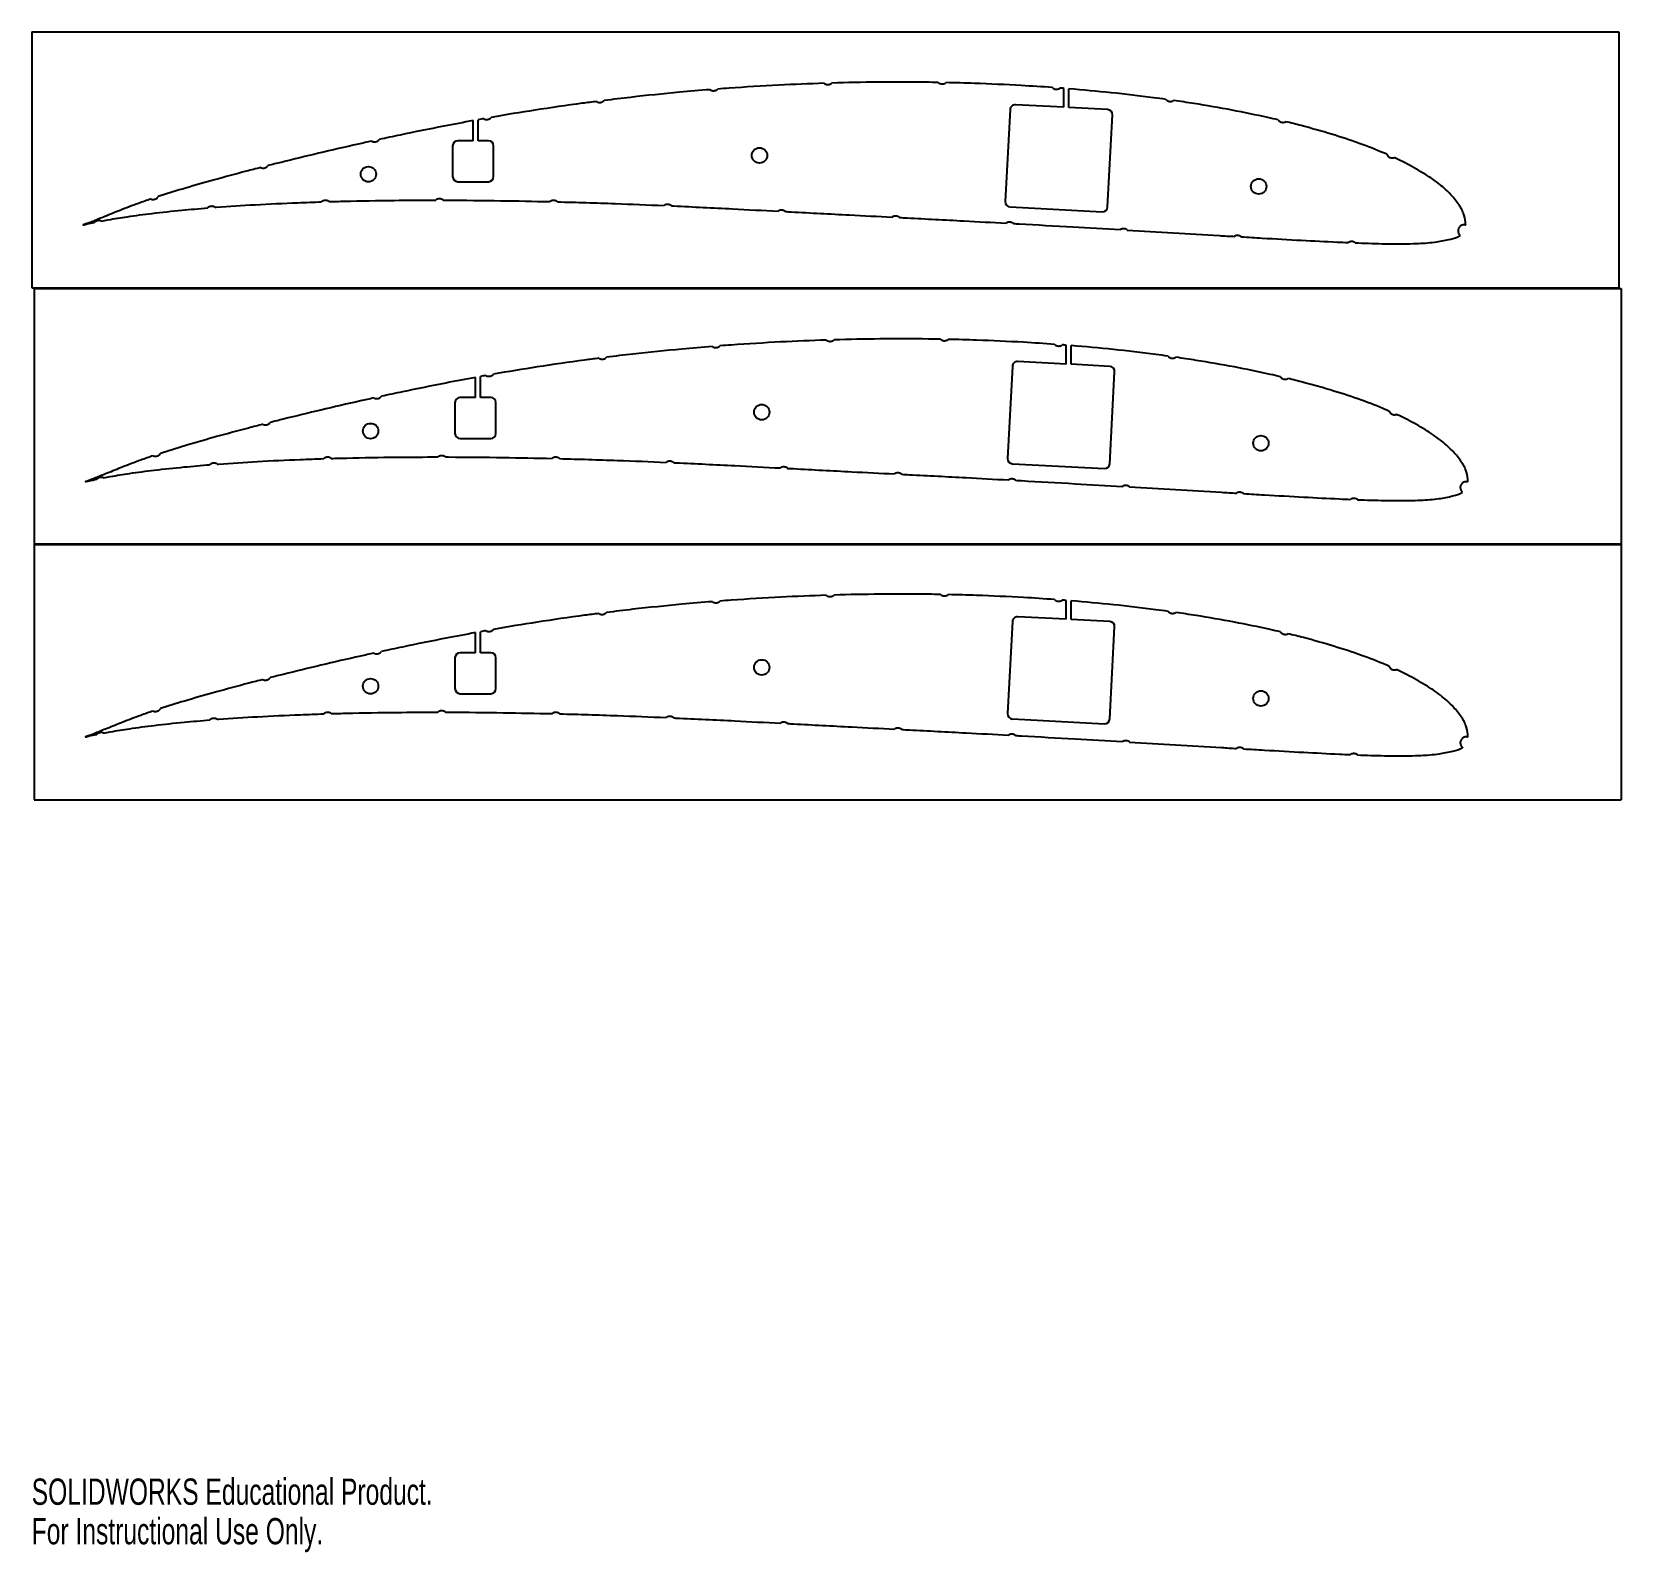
# Model space of a CAD drawing. Header units: millimetres. Extents: x 0 to 310, y 0 to 297.
import ezdxf

# ---------------------------------------------------------------- set-up
doc = ezdxf.new("R2010")
doc.units = ezdxf.units.MM
doc.styles.add('SLDTEXTSTYLE0', font='TXT', dxfattribs={"width": 0.7})

msp = doc.modelspace()

# ---------------------------------------------------------------- texts
at = {"color": 7, "linetype": 'Continuous', "char_height": 5.1381, "attachment_point": 1, "style": 'SLDTEXTSTYLE0'}
for s, insert in [('SOLIDWORKS Educational Product.', (0, 14.33)), ('For Instructional Use Only.', (0, 6.62))]:
    msp.add_mtext(s, dxfattribs=dict(at, insert=insert))

# ---------------------------------------------------------------- linework, layer by layer
at = {"color": 7, "linetype": 'Continuous', "lineweight": 25}
for p, q in [((0.02, 296.9), (0.02, 246.9)), ((0.02, 296.9), (310.02, 296.9)), ((310.02, 296.9), (310.02, 246.9)), ((201.59, 282.16), (201.59, 285.84)), ((202.59, 282.1), (202.59, 285.76)), ((201.59, 282.16), (192.15, 282.65)), ((86.22, 275.61), (86.22, 279.55)), ((87.22, 275.61), (87.22, 279.73)), ((191.1, 281.7), (190.16, 263.73)), ((210.13, 281.71), (202.59, 282.1)), ((210.13, 262.68), (211.07, 280.66)), ((82.22, 274.61), (82.22, 268.61)), ((86.22, 275.61), (83.22, 275.61)), ((89.22, 275.61), (87.22, 275.61)), ((90.22, 268.61), (90.22, 274.61)), ((83.22, 267.61), (89.22, 267.61)), ((191.1, 262.68), (209.08, 261.74)), ((0.02, 246.9), (310.02, 246.9)), ((0.46, 246.74), (0.46, 196.74)), ((0.46, 246.74), (310.46, 246.74)), ((310.46, 246.74), (310.46, 196.74)), ((202.04, 232), (202.04, 235.68)), ((203.04, 231.95), (203.04, 235.6)), ((191.54, 231.55), (190.6, 213.57)), ((202.04, 232), (192.59, 232.5)), ((210.57, 231.55), (203.04, 231.95)), ((210.57, 212.53), (211.52, 230.5)), ((86.67, 225.46), (86.67, 229.39)), ((87.67, 225.46), (87.67, 229.57)), ((82.67, 224.46), (82.67, 218.46)), ((86.67, 225.46), (83.67, 225.46)), ((89.67, 225.46), (87.67, 225.46)), ((90.67, 218.46), (90.67, 224.46)), ((83.67, 217.46), (89.67, 217.46)), ((191.55, 212.52), (209.52, 211.58)), ((0.46, 196.89), (0.46, 146.89)), ((0.46, 196.89), (310.46, 196.89)), ((0.46, 196.74), (310.46, 196.74)), ((310.46, 196.89), (310.46, 146.89)), ((202.04, 182.15), (202.04, 185.83)), ((203.04, 182.1), (203.04, 185.75)), ((191.54, 181.7), (190.6, 163.73)), ((202.04, 182.15), (192.59, 182.65)), ((210.57, 181.71), (203.04, 182.1)), ((210.57, 162.68), (211.52, 180.66)), ((86.67, 175.61), (86.67, 179.54)), ((87.67, 175.61), (87.67, 179.73)), ((82.67, 174.61), (82.67, 168.61)), ((86.67, 175.61), (83.67, 175.61)), ((89.67, 175.61), (87.67, 175.61)), ((90.67, 168.61), (90.67, 174.61)), ((83.67, 167.61), (89.67, 167.61)), ((191.55, 162.68), (209.52, 161.73)), ((0.46, 146.89), (310.46, 146.89))]:
    msp.add_line(p, q, dxfattribs=at)
for centre in [(142.15, 272.75), (65.76, 269.08), (239.65, 266.69), (142.59, 222.6), (66.2, 218.92), (240.09, 216.54), (142.59, 172.75), (66.2, 169.08), (240.09, 166.69)]:
    msp.add_circle(centre, 1.5, dxfattribs=at)
for centre, start, end in [((192.1, 281.65), 87, 177), ((210.07, 280.71), 357, 87), ((83.22, 274.61), 90, 180), ((89.22, 274.61), 0, 90), ((83.22, 268.61), 180, 270), ((89.22, 268.61), 270, 0), ((191.16, 263.68), 177, 267), ((209.13, 262.73), 267, 357), ((192.54, 231.5), 87, 177), ((210.52, 230.55), 357, 87), ((83.67, 224.46), 90, 180), ((89.67, 224.46), 0, 90), ((83.67, 218.46), 180, 270), ((89.67, 218.46), 270, 0), ((191.6, 213.52), 177, 267), ((209.57, 212.58), 267, 357), ((192.54, 181.65), 87, 177), ((210.52, 180.71), 357, 87), ((83.67, 174.61), 90, 180), ((89.67, 174.61), 0, 90), ((83.67, 168.61), 180, 270), ((89.67, 168.61), 270, 0), ((191.6, 163.67), 177, 267), ((209.57, 162.73), 267, 357)]:
    msp.add_arc(centre, 1, start, end, dxfattribs=at)
for points, knots in [([(133.26, 285.38), (133.34, 285.39), (133.49, 285.41), (133.71, 285.5), (133.87, 285.6), (133.96, 285.68), (133.99, 285.71)], [0, 0, 0, 0, 0.1265766, 0.2501318, 0.3716757, 0.4398342, 0.4398342, 0.4398342, 0.4398342]), ([(154.78, 286.83), (151.82, 286.74), (145.62, 286.48), (138.69, 286.06), (134.72, 285.76), (133.99, 285.71)], [1.7324717, 1.7324717, 1.7324717, 1.7324717, 1.7485448, 1.76610879, 1.77012126, 1.77012126, 1.77012126, 1.77012126]), ([(154.78, 286.83), (154.81, 286.81), (154.9, 286.74), (155.08, 286.65), (155.3, 286.59), (155.45, 286.59), (155.53, 286.58)], [0.5604177, 0.5604177, 0.5604177, 0.5604177, 0.6289117, 0.7508409, 0.8721936, 1, 1, 1, 1]), ([(155.53, 286.58), (155.6, 286.59), (155.76, 286.6), (155.97, 286.68), (156.14, 286.77), (156.23, 286.85), (156.27, 286.88)], [0, 0, 0, 0, 0.1268806, 0.2486674, 0.3715013, 0.4417644, 0.4417644, 0.4417644, 0.4417644]), ([(177.07, 287), (176.3, 287.01), (172.35, 287.07), (165.41, 287.09), (159.25, 286.96), (156.27, 286.88)], [1.69214959, 1.69214959, 1.69214959, 1.69214959, 1.69636694, 1.7135898, 1.72977801, 1.72977801, 1.72977801, 1.72977801]), ([(177.07, 287), (177.11, 286.97), (177.2, 286.9), (177.37, 286.8), (177.58, 286.73), (177.74, 286.72), (177.81, 286.71)], [0.5584594, 0.5584594, 0.5584594, 0.5584594, 0.6282367, 0.7505422, 0.8728762, 1, 1, 1, 1]), ([(177.81, 286.71), (177.89, 286.71), (178.05, 286.72), (178.27, 286.78), (178.44, 286.87), (178.53, 286.94), (178.57, 286.97)], [0, 0, 0, 0, 0.1277828, 0.2496033, 0.3715101, 0.4424451, 0.4424451, 0.4424451, 0.4424451]), ([(199.35, 286.01), (197.33, 286.15), (192.25, 286.48), (185.33, 286.79), (180.42, 286.93), (178.57, 286.97)], [1.65183543, 1.65183543, 1.65183543, 1.65183543, 1.66281273, 1.67941149, 1.68945102, 1.68945102, 1.68945102, 1.68945102]), ([(199.35, 286.01), (199.38, 285.98), (199.46, 285.9), (199.63, 285.79), (199.84, 285.7), (199.99, 285.69), (200.07, 285.68)], [0.5588313, 0.5588313, 0.5588313, 0.5588313, 0.628911, 0.7497461, 0.8733617, 1, 1, 1, 1]), ([(200.07, 285.68), (200.15, 285.68), (200.3, 285.67), (200.52, 285.72), (200.7, 285.8), (200.8, 285.87), (200.84, 285.89)], [0, 0, 0, 0, 0.1265932, 0.2489633, 0.3713996, 0.44344, 0.44344, 0.44344, 0.44344]), ([(221.53, 283.69), (220.72, 283.8), (217.16, 284.28), (210.86, 285.02), (205.34, 285.53), (202.59, 285.76)], [1.61150329, 1.61150329, 1.61150329, 1.61150329, 1.61591655, 1.63098766, 1.64594577, 1.64594577, 1.64594577, 1.64594577]), ([(110.33, 283.29), (109.4, 283.17), (105.38, 282.64), (98.52, 281.65), (92.6, 280.68), (89.76, 280.18)], [1.81312362, 1.81312362, 1.81312362, 1.81312362, 1.81819317, 1.83511005, 1.85073985, 1.85073985, 1.85073985, 1.85073985]), ([(110.33, 283.29), (110.37, 283.27), (110.47, 283.21), (110.65, 283.13), (110.87, 283.1), (111.02, 283.11), (111.1, 283.11)], [0.5591471, 0.5591471, 0.5591471, 0.5591471, 0.6297204, 0.751172, 0.8730851, 1, 1, 1, 1]), ([(111.1, 283.11), (111.18, 283.13), (111.33, 283.15), (111.54, 283.25), (111.69, 283.36), (111.78, 283.45), (111.81, 283.48)], [0, 0, 0, 0, 0.1268169, 0.2490657, 0.3724063, 0.4423903, 0.4423903, 0.4423903, 0.4423903]), ([(132.5, 285.59), (130.51, 285.43), (125.33, 284.98), (118.44, 284.28), (113.53, 283.69), (111.81, 283.48)], [1.77281316, 1.77281316, 1.77281316, 1.77281316, 1.78363091, 1.80101317, 1.81042803, 1.81042803, 1.81042803, 1.81042803]), ([(132.5, 285.59), (132.54, 285.57), (132.63, 285.5), (132.81, 285.43), (133.03, 285.37), (133.19, 285.38), (133.26, 285.38)], [0.5620728, 0.5620728, 0.5620728, 0.5620728, 0.6290574, 0.7502983, 0.8733148, 1, 1, 1, 1]), ([(221.53, 283.69), (221.56, 283.66), (221.64, 283.57), (221.79, 283.45), (222, 283.36), (222.15, 283.33), (222.23, 283.31)], [0.5571959, 0.5571959, 0.5571959, 0.5571959, 0.6295595, 0.7509806, 0.8730535, 1, 1, 1, 1]), ([(222.23, 283.31), (222.31, 283.31), (222.46, 283.29), (222.69, 283.33), (222.87, 283.4), (222.98, 283.46), (223.02, 283.48)], [0, 0, 0, 0, 0.1271685, 0.2499121, 0.3730714, 0.446541, 0.446541, 0.446541, 0.446541]), ([(243.45, 279.68), (242.79, 279.84), (239.8, 280.52), (234.33, 281.65), (228.17, 282.71), (224.35, 283.29), (223.02, 283.48)], [1.571188, 1.571188, 1.571188, 1.571188, 1.57490153, 1.5878085, 1.60150025, 1.60878772, 1.60878772, 1.60878772, 1.60878772]), ([(86.22, 279.55), (84.3, 279.19), (79.54, 278.29), (73.42, 277.05), (69.22, 276.15), (67.86, 275.85)], [0.85723477, 0.85723477, 0.85723477, 0.85723477, 0.86782923, 0.88352914, 0.89111045, 0.89111045, 0.89111045, 0.89111045]), ([(88.29, 279.92), (88.33, 279.9), (88.43, 279.84), (88.62, 279.78), (88.84, 279.75), (88.99, 279.77), (89.07, 279.78)], [0.557482, 0.557482, 0.557482, 0.557482, 0.6276576, 0.7508958, 0.8728702, 1, 1, 1, 1]), ([(89.07, 279.78), (89.15, 279.8), (89.3, 279.83), (89.5, 279.94), (89.65, 280.06), (89.73, 280.15), (89.76, 280.18)], [0, 0, 0, 0, 0.1276463, 0.2496773, 0.3722843, 0.4438351, 0.4438351, 0.4438351, 0.4438351]), ([(243.45, 279.68), (243.48, 279.64), (243.56, 279.55), (243.7, 279.41), (243.9, 279.3), (244.05, 279.26), (244.13, 279.23)], [0.550018, 0.550018, 0.550018, 0.550018, 0.6280248, 0.7498099, 0.8720339, 1, 1, 1, 1]), ([(244.13, 279.23), (244.2, 279.22), (244.35, 279.19), (244.58, 279.21), (244.77, 279.26), (244.89, 279.31), (244.93, 279.33)], [0, 0, 0, 0, 0.1276645, 0.2483037, 0.3717404, 0.4504338, 0.4504338, 0.4504338, 0.4504338]), ([(264.68, 272.97), (264.47, 273.06), (262.69, 273.82), (259.12, 275.2), (253.74, 276.98), (248.94, 278.33), (245.94, 279.09), (244.93, 279.33)], [1.53089212, 1.53089212, 1.53089212, 1.53089212, 1.53209901, 1.54139432, 1.5516485, 1.56282864, 1.56844715, 1.56844715, 1.56844715, 1.56844715]), ([(66.4, 275.53), (65.53, 275.34), (62.06, 274.58), (56.16, 273.22), (50.29, 271.79), (47, 270.97), (46.15, 270.75)], [0.89381136, 0.89381136, 0.89381136, 0.89381136, 0.89864498, 0.91306093, 0.92666615, 0.93143401, 0.93143401, 0.93143401, 0.93143401]), ([(66.4, 275.53), (66.43, 275.52), (66.54, 275.46), (66.73, 275.41), (66.96, 275.39), (67.11, 275.42), (67.19, 275.43)], [0.5607682, 0.5607682, 0.5607682, 0.5607682, 0.6282485, 0.7500755, 0.8726115, 1, 1, 1, 1]), ([(67.19, 275.43), (67.26, 275.45), (67.41, 275.49), (67.61, 275.6), (67.76, 275.73), (67.83, 275.82), (67.86, 275.85)], [0, 0, 0, 0, 0.1271132, 0.2490939, 0.3727406, 0.4397869, 0.4397869, 0.4397869, 0.4397869]), ([(44.71, 270.38), (43.77, 270.14), (40.76, 269.36), (35.87, 268.04), (30.27, 266.45), (26.62, 265.34), (24.85, 264.76), (24.72, 264.72)], [0.93412521, 0.93412521, 0.93412521, 0.93412521, 0.93935458, 0.95102603, 0.96158644, 0.9709434, 0.9716966, 0.9716966, 0.9716966, 0.9716966]), ([(44.71, 270.38), (44.74, 270.37), (44.85, 270.32), (45.04, 270.27), (45.27, 270.26), (45.42, 270.29), (45.5, 270.3)], [0.5609535, 0.5609535, 0.5609535, 0.5609535, 0.6278386, 0.7494926, 0.8724345, 1, 1, 1, 1]), ([(45.5, 270.3), (45.57, 270.33), (45.72, 270.37), (45.91, 270.49), (46.05, 270.63), (46.12, 270.72), (46.15, 270.75)], [0, 0, 0, 0, 0.1265931, 0.2487275, 0.3715075, 0.4396721, 0.4396721, 0.4396721, 0.4396721]), ([(264.68, 272.97), (264.7, 272.91), (264.76, 272.79), (264.89, 272.62), (265.06, 272.46), (265.2, 272.39), (265.27, 272.36)], [0.5248932, 0.5248932, 0.5248932, 0.5248932, 0.6283472, 0.7498484, 0.8719674, 1, 1, 1, 1]), ([(265.27, 272.36), (265.34, 272.33), (265.48, 272.27), (265.71, 272.25), (265.92, 272.26), (266.06, 272.3), (266.12, 272.32)], [0, 0, 0, 0, 0.1271872, 0.2500778, 0.3716574, 0.4809818, 0.4809818, 0.4809818, 0.4809818]), ([(280.08, 259.13), (280.08, 259.31), (280.04, 260.12), (279.71, 261.57), (278.6, 263.48), (276.92, 265.44), (274.61, 267.46), (271.66, 269.44), (268.76, 271.06), (266.83, 271.99), (266.12, 272.32)], [1.49178018, 1.49178018, 1.49178018, 1.49178018, 1.49276999, 1.49600815, 1.4998683, 1.50454356, 1.51002986, 1.51642701, 1.52378441, 1.52802877, 1.52802877, 1.52802877, 1.52802877]), ([(23.29, 264.24), (22.47, 263.96), (20.45, 263.25), (17.43, 262.1), (14.59, 260.94), (12.17, 259.98), (11.15, 259.54), (9.8, 259.1), (11.22, 259.46), (11.77, 259.56), (12.26, 259.65), (12.28, 259.66)], [0.97443232, 0.97443232, 0.97443232, 0.97443232, 0.97908542, 0.98606036, 0.99182121, 0.99621408, 0.99902107, 1, 1.00098868, 1.00395061, 1.00409879, 1.00409879, 1.00409879, 1.00409879]), ([(23.29, 264.24), (23.33, 264.22), (23.44, 264.18), (23.64, 264.14), (23.87, 264.14), (24.01, 264.19), (24.09, 264.21)], [0.550466, 0.550466, 0.550466, 0.550466, 0.6285671, 0.750333, 0.8726889, 1, 1, 1, 1]), ([(24.09, 264.21), (24.16, 264.23), (24.3, 264.29), (24.49, 264.42), (24.62, 264.57), (24.69, 264.67), (24.72, 264.72)], [0, 0, 0, 0, 0.1261452, 0.2489148, 0.3704899, 0.4530693, 0.4530693, 0.4530693, 0.4530693]), ([(57.33, 263.96), (57.25, 263.96), (57.1, 263.95), (56.88, 263.87), (56.72, 263.78), (56.64, 263.71), (56.61, 263.68)], [0, 0, 0, 0, 0.1270146, 0.2489301, 0.3725844, 0.4298336, 0.4298336, 0.4298336, 0.4298336]), ([(58.07, 263.73), (58.04, 263.75), (57.95, 263.82), (57.78, 263.9), (57.56, 263.96), (57.41, 263.96), (57.33, 263.96)], [0.5673472, 0.5673472, 0.5673472, 0.5673472, 0.6276566, 0.7515621, 0.8723114, 1, 1, 1, 1]), ([(58.07, 263.73), (59.07, 263.75), (63.3, 263.87), (70.25, 263.98), (76.19, 264.01), (78.91, 264.01)], [1.08728445, 1.08728445, 1.08728445, 1.08728445, 1.09272007, 1.11023943, 1.1249635, 1.1249635, 1.1249635, 1.1249635]), ([(79.64, 264.27), (79.56, 264.26), (79.41, 264.25), (79.19, 264.19), (79.03, 264.1), (78.94, 264.03), (78.91, 264.01)], [0, 0, 0, 0, 0.1275322, 0.2489763, 0.3715325, 0.4310892, 0.4310892, 0.4310892, 0.4310892]), ([(80.37, 264), (80.34, 264.03), (80.25, 264.1), (80.09, 264.18), (79.87, 264.25), (79.72, 264.26), (79.64, 264.27)], [0.5665267, 0.5665267, 0.5665267, 0.5665267, 0.6276964, 0.7509154, 0.8724123, 1, 1, 1, 1]), ([(80.37, 264), (80.58, 264), (84.34, 263.99), (91.28, 263.93), (98.02, 263.8), (101.21, 263.72)], [1.12760979, 1.12760979, 1.12760979, 1.12760979, 1.12871833, 1.14800066, 1.16529436, 1.16529436, 1.16529436, 1.16529436]), ([(101.95, 263.96), (101.87, 263.96), (101.72, 263.95), (101.49, 263.9), (101.33, 263.81), (101.24, 263.74), (101.21, 263.72)], [0, 0, 0, 0, 0.1278165, 0.2496691, 0.372382, 0.4298477, 0.4298477, 0.4298477, 0.4298477]), ([(102.67, 263.68), (102.65, 263.71), (102.56, 263.78), (102.4, 263.87), (102.18, 263.95), (102.02, 263.96), (101.95, 263.96)], [0.5670271, 0.5670271, 0.5670271, 0.5670271, 0.6270735, 0.7508413, 0.8728687, 1, 1, 1, 1]), ([(13.61, 259.92), (14.03, 260), (15.8, 260.34), (18.99, 260.85), (23.84, 261.49), (29.06, 262.04), (32.68, 262.36), (34.35, 262.49)], [1.00662261, 1.00662261, 1.00662261, 1.00662261, 1.00889293, 1.01582081, 1.02463502, 1.03520351, 1.04433834, 1.04433834, 1.04433834, 1.04433834]), ([(35.05, 262.8), (34.98, 262.79), (34.82, 262.77), (34.61, 262.69), (34.46, 262.59), (34.38, 262.51), (34.35, 262.49)], [0, 0, 0, 0, 0.126602, 0.250182, 0.3723706, 0.4244841, 0.4244841, 0.4244841, 0.4244841]), ([(35.8, 262.6), (35.77, 262.62), (35.68, 262.68), (35.51, 262.76), (35.29, 262.81), (35.13, 262.81), (35.05, 262.8)], [0.5747801, 0.5747801, 0.5747801, 0.5747801, 0.6280727, 0.7501939, 0.8732618, 1, 1, 1, 1]), ([(35.8, 262.6), (35.88, 262.61), (38.5, 262.81), (43.9, 263.16), (50.75, 263.48), (55.08, 263.63), (56.61, 263.68)], [1.04695247, 1.04695247, 1.04695247, 1.04695247, 1.04742067, 1.06116749, 1.07631359, 1.08464095, 1.08464095, 1.08464095, 1.08464095]), ([(102.67, 263.68), (106.43, 263.59), (113.38, 263.38), (120.32, 263.1), (123.5, 262.96)], [1.16793823, 1.16793823, 1.16793823, 1.16793823, 1.1883358, 1.20561389, 1.20561389, 1.20561389, 1.20561389]), ([(124.24, 263.18), (124.16, 263.19), (124.01, 263.19), (123.79, 263.12), (123.62, 263.04), (123.53, 262.98), (123.5, 262.96)], [0, 0, 0, 0, 0.1279306, 0.2497282, 0.3723664, 0.4325423, 0.4325423, 0.4325423, 0.4325423]), ([(124.96, 262.89), (124.93, 262.92), (124.85, 262.99), (124.69, 263.09), (124.47, 263.16), (124.32, 263.18), (124.24, 263.18)], [0.5698639, 0.5698639, 0.5698639, 0.5698639, 0.6269816, 0.7499852, 0.8730268, 1, 1, 1, 1]), ([(124.96, 262.89), (125.1, 262.89), (129.08, 262.71), (136.03, 262.36), (142.82, 262.01), (145.79, 261.86)], [1.20825779, 1.20825779, 1.20825779, 1.20825779, 1.20904691, 1.22985423, 1.24597354, 1.24597354, 1.24597354, 1.24597354]), ([(146.52, 262.06), (146.44, 262.06), (146.29, 262.06), (146.07, 262), (145.9, 261.93), (145.81, 261.87), (145.79, 261.86)], [0, 0, 0, 0, 0.1279306, 0.2497282, 0.3723664, 0.4195527, 0.4195527, 0.4195527, 0.4195527]), ([(147.2, 261.78), (147.18, 261.8), (147.11, 261.86), (146.97, 261.95), (146.75, 262.03), (146.6, 262.05), (146.52, 262.06)], [0.5930568, 0.5930568, 0.5930568, 0.5930568, 0.6269816, 0.7499852, 0.8730268, 1, 1, 1, 1]), ([(147.2, 261.78), (147.58, 261.76), (151.76, 261.54), (158.71, 261.18), (165.28, 260.84), (168.06, 260.7)], [1.24852433, 1.24852433, 1.24852433, 1.24852433, 1.25060095, 1.27120315, 1.28629534, 1.28629534, 1.28629534, 1.28629534]), ([(168.79, 260.9), (168.71, 260.9), (168.56, 260.91), (168.34, 260.85), (168.17, 260.77), (168.09, 260.71), (168.06, 260.7)], [0, 0, 0, 0, 0.1279306, 0.2497282, 0.3723664, 0.4211422, 0.4211422, 0.4211422, 0.4211422]), ([(169.48, 260.62), (169.46, 260.64), (169.38, 260.7), (169.24, 260.8), (169.02, 260.88), (168.87, 260.89), (168.79, 260.9)], [0.5906217, 0.5906217, 0.5906217, 0.5906217, 0.6269816, 0.7499852, 0.8730268, 1, 1, 1, 1]), ([(12.91, 260), (12.83, 259.98), (12.68, 259.94), (12.48, 259.84), (12.35, 259.73), (12.29, 259.67), (12.28, 259.66)], [0, 0, 0, 0, 0.1273706, 0.2501806, 0.371922, 0.3939213, 0.3939213, 0.3939213, 0.3939213]), ([(13.61, 259.92), (13.6, 259.92), (13.52, 259.96), (13.37, 260.01), (13.14, 260.03), (12.99, 260.01), (12.91, 260)], [0.6085582, 0.6085582, 0.6085582, 0.6085582, 0.6279464, 0.7504407, 0.872792, 1, 1, 1, 1]), ([(169.48, 260.62), (169.98, 260.6), (174.17, 260.38), (181.13, 260.02), (187.58, 259.67), (190.34, 259.52)], [1.28885659, 1.28885659, 1.28885659, 1.28885659, 1.29158315, 1.31162891, 1.32663938, 1.32663938, 1.32663938, 1.32663938]), ([(191.06, 259.71), (190.99, 259.72), (190.83, 259.72), (190.61, 259.66), (190.45, 259.59), (190.36, 259.54), (190.34, 259.52)], [0, 0, 0, 0, 0.1279306, 0.2497282, 0.3723664, 0.4141831, 0.4141831, 0.4141831, 0.4141831]), ([(191.73, 259.45), (191.72, 259.46), (191.65, 259.51), (191.51, 259.6), (191.29, 259.69), (191.14, 259.71), (191.06, 259.71)], [0.6016544, 0.6016544, 0.6016544, 0.6016544, 0.6269816, 0.7499852, 0.8730268, 1, 1, 1, 1]), ([(191.73, 259.45), (192.11, 259.42), (195.98, 259.21), (202.94, 258.82), (209.53, 258.44), (212.62, 258.26)], [1.32915367, 1.32915367, 1.32915367, 1.32915367, 1.33120839, 1.35017411, 1.36698659, 1.36698659, 1.36698659, 1.36698659]), ([(213.33, 258.43), (213.25, 258.44), (213.1, 258.44), (212.88, 258.38), (212.72, 258.32), (212.64, 258.27), (212.62, 258.26)], [0, 0, 0, 0, 0.1279306, 0.2497282, 0.3723664, 0.4061085, 0.4061085, 0.4061085, 0.4061085]), ([(213.98, 258.18), (213.97, 258.18), (213.91, 258.23), (213.78, 258.32), (213.56, 258.4), (213.41, 258.42), (213.33, 258.43)], [0.6148814, 0.6148814, 0.6148814, 0.6148814, 0.6269816, 0.7499852, 0.8730268, 1, 1, 1, 1]), ([(213.98, 258.18), (216.97, 258), (222.97, 257.64), (229.94, 257.22), (233.91, 256.98), (234.88, 256.93)], [1.36944464, 1.36944464, 1.36944464, 1.36944464, 1.38571398, 1.4020248, 1.40731289, 1.40731289, 1.40731289, 1.40731289]), ([(278.86, 258.78), (278.82, 258.72), (278.72, 258.6), (278.63, 258.39), (278.58, 258.17), (278.58, 257.94), (278.61, 257.71), (278.7, 257.5), (278.82, 257.3), (278.93, 257.19), (278.98, 257.14)], [0, 0, 0, 0, 0.126903, 0.250273, 0.372504, 0.499814, 0.627124, 0.749873, 0.872718, 1, 1, 1, 1]), ([(280.08, 259.13), (280.02, 259.15), (279.88, 259.17), (279.66, 259.18), (279.43, 259.15), (279.22, 259.07), (279.02, 258.95), (278.92, 258.84), (278.86, 258.78)], [0.2703559, 0.2703559, 0.2703559, 0.2703559, 0.3723117, 0.5001161, 0.6276432, 0.7502924, 0.8733738, 1, 1, 1, 1]), ([(235.6, 257.1), (235.52, 257.11), (235.36, 257.11), (235.14, 257.05), (234.98, 256.99), (234.9, 256.94), (234.88, 256.93)], [0, 0, 0, 0, 0.1279306, 0.2497282, 0.3723664, 0.4059563, 0.4059563, 0.4059563, 0.4059563]), ([(236.24, 256.85), (236.23, 256.85), (236.17, 256.9), (236.04, 256.99), (235.82, 257.07), (235.67, 257.09), (235.6, 257.1)], [0.6158377, 0.6158377, 0.6158377, 0.6158377, 0.6269816, 0.7499852, 0.8730268, 1, 1, 1, 1]), ([(236.24, 256.85), (237.61, 256.76), (241.54, 256.53), (247.78, 256.18), (253.39, 255.89), (256.43, 255.76), (257.15, 255.72)], [1.40976799, 1.40976799, 1.40976799, 1.40976799, 1.41719979, 1.43112528, 1.44369836, 1.44763727, 1.44763727, 1.44763727, 1.44763727]), ([(257.86, 255.92), (257.78, 255.92), (257.63, 255.92), (257.4, 255.87), (257.25, 255.79), (257.17, 255.74), (257.15, 255.72)], [0, 0, 0, 0, 0.1278165, 0.2496691, 0.372382, 0.4065526, 0.4065526, 0.4065526, 0.4065526]), ([(258.52, 255.67), (258.51, 255.68), (258.44, 255.73), (258.31, 255.81), (258.09, 255.89), (257.94, 255.91), (257.86, 255.92)], [0.6119392, 0.6119392, 0.6119392, 0.6119392, 0.6270735, 0.7508413, 0.8728687, 1, 1, 1, 1]), ([(258.52, 255.67), (259.39, 255.64), (262.02, 255.54), (266.14, 255.45), (270.57, 255.51), (274.18, 255.77), (276.89, 256.32), (278.46, 256.74), (279.01, 257.12), (279.01, 257.12)], [1.45010346, 1.45010346, 1.45010346, 1.45010346, 1.45482289, 1.46441268, 1.47242861, 1.47890499, 1.48392631, 1.48749934, 1.48752363, 1.48752363, 1.48752363, 1.48752363]), ([(155.22, 236.68), (152.26, 236.58), (146.06, 236.33), (139.13, 235.9), (135.17, 235.61), (134.43, 235.55)], [1.7324717, 1.7324717, 1.7324717, 1.7324717, 1.7485448, 1.76610879, 1.77012126, 1.77012126, 1.77012126, 1.77012126]), ([(155.22, 236.68), (155.25, 236.65), (155.35, 236.58), (155.52, 236.5), (155.74, 236.43), (155.89, 236.43), (155.97, 236.43)], [0.5604177, 0.5604177, 0.5604177, 0.5604177, 0.6289117, 0.7508409, 0.8721936, 1, 1, 1, 1]), ([(155.97, 236.43), (156.05, 236.44), (156.2, 236.45), (156.42, 236.52), (156.58, 236.62), (156.68, 236.69), (156.71, 236.72)], [0, 0, 0, 0, 0.1268806, 0.2486674, 0.3715013, 0.4417644, 0.4417644, 0.4417644, 0.4417644]), ([(177.52, 236.84), (176.74, 236.86), (172.79, 236.92), (165.85, 236.93), (159.69, 236.81), (156.71, 236.72)], [1.69214959, 1.69214959, 1.69214959, 1.69214959, 1.69636694, 1.7135898, 1.72977801, 1.72977801, 1.72977801, 1.72977801]), ([(177.52, 236.84), (177.55, 236.82), (177.64, 236.74), (177.81, 236.65), (178.03, 236.57), (178.18, 236.56), (178.26, 236.56)], [0.5584594, 0.5584594, 0.5584594, 0.5584594, 0.6282367, 0.7505422, 0.8728762, 1, 1, 1, 1]), ([(178.26, 236.56), (178.34, 236.56), (178.49, 236.57), (178.71, 236.63), (178.88, 236.72), (178.98, 236.79), (179.01, 236.82)], [0, 0, 0, 0, 0.1277828, 0.2496033, 0.3715101, 0.4424451, 0.4424451, 0.4424451, 0.4424451]), ([(199.79, 235.85), (197.77, 236), (192.7, 236.33), (185.77, 236.64), (180.86, 236.78), (179.01, 236.82)], [1.65183543, 1.65183543, 1.65183543, 1.65183543, 1.66281273, 1.67941149, 1.68945102, 1.68945102, 1.68945102, 1.68945102]), ([(110.77, 233.14), (109.84, 233.02), (105.83, 232.49), (98.96, 231.5), (93.04, 230.52), (90.2, 230.03)], [1.81312362, 1.81312362, 1.81312362, 1.81312362, 1.81819317, 1.83511005, 1.85073985, 1.85073985, 1.85073985, 1.85073985]), ([(110.77, 233.14), (110.81, 233.11), (110.91, 233.05), (111.09, 232.98), (111.31, 232.94), (111.46, 232.95), (111.54, 232.96)], [0.5591471, 0.5591471, 0.5591471, 0.5591471, 0.6297204, 0.751172, 0.8730851, 1, 1, 1, 1]), ([(111.54, 232.96), (111.62, 232.97), (111.77, 233), (111.98, 233.09), (112.14, 233.21), (112.22, 233.29), (112.25, 233.32)], [0, 0, 0, 0, 0.1268169, 0.2490657, 0.3724063, 0.4423903, 0.4423903, 0.4423903, 0.4423903]), ([(132.94, 235.43), (130.96, 235.27), (125.78, 234.83), (118.88, 234.12), (113.97, 233.54), (112.25, 233.32)], [1.77281316, 1.77281316, 1.77281316, 1.77281316, 1.78363091, 1.80101317, 1.81042803, 1.81042803, 1.81042803, 1.81042803]), ([(132.94, 235.43), (132.98, 235.41), (133.07, 235.35), (133.25, 235.27), (133.47, 235.22), (133.63, 235.22), (133.71, 235.22)], [0.5620728, 0.5620728, 0.5620728, 0.5620728, 0.6290574, 0.7502983, 0.8733148, 1, 1, 1, 1]), ([(133.71, 235.22), (133.78, 235.23), (133.94, 235.25), (134.15, 235.34), (134.31, 235.44), (134.4, 235.52), (134.43, 235.55)], [0, 0, 0, 0, 0.1265766, 0.2501318, 0.3716757, 0.4398342, 0.4398342, 0.4398342, 0.4398342]), ([(199.79, 235.85), (199.82, 235.82), (199.91, 235.74), (200.07, 235.64), (200.28, 235.55), (200.43, 235.53), (200.51, 235.52)], [0.5588313, 0.5588313, 0.5588313, 0.5588313, 0.628911, 0.7497461, 0.8733617, 1, 1, 1, 1]), ([(200.51, 235.52), (200.59, 235.52), (200.74, 235.52), (200.97, 235.57), (201.15, 235.65), (201.25, 235.71), (201.28, 235.74)], [0, 0, 0, 0, 0.1265932, 0.2489633, 0.3713996, 0.44344, 0.44344, 0.44344, 0.44344]), ([(221.97, 233.54), (221.16, 233.65), (217.6, 234.13), (211.3, 234.87), (205.78, 235.38), (203.04, 235.6)], [1.61150329, 1.61150329, 1.61150329, 1.61150329, 1.61591655, 1.63098766, 1.64594577, 1.64594577, 1.64594577, 1.64594577]), ([(221.97, 233.54), (222, 233.5), (222.08, 233.42), (222.24, 233.3), (222.44, 233.2), (222.59, 233.17), (222.67, 233.16)], [0.5571959, 0.5571959, 0.5571959, 0.5571959, 0.6295595, 0.7509806, 0.8730535, 1, 1, 1, 1]), ([(222.67, 233.16), (222.75, 233.15), (222.9, 233.14), (223.13, 233.17), (223.31, 233.24), (223.42, 233.3), (223.46, 233.33)], [0, 0, 0, 0, 0.1271685, 0.2499121, 0.3730714, 0.446541, 0.446541, 0.446541, 0.446541]), ([(243.9, 229.53), (243.23, 229.68), (240.24, 230.37), (234.77, 231.49), (228.61, 232.56), (224.79, 233.13), (223.46, 233.33)], [1.571188, 1.571188, 1.571188, 1.571188, 1.57490153, 1.5878085, 1.60150025, 1.60878772, 1.60878772, 1.60878772, 1.60878772]), ([(88.73, 229.77), (88.77, 229.74), (88.87, 229.69), (89.06, 229.63), (89.29, 229.6), (89.44, 229.62), (89.51, 229.63)], [0.557482, 0.557482, 0.557482, 0.557482, 0.6276576, 0.7508958, 0.8728702, 1, 1, 1, 1]), ([(89.51, 229.63), (89.59, 229.64), (89.74, 229.68), (89.94, 229.78), (90.1, 229.9), (90.17, 229.99), (90.2, 230.03)], [0, 0, 0, 0, 0.1276463, 0.2496773, 0.3722843, 0.4438351, 0.4438351, 0.4438351, 0.4438351]), ([(86.67, 229.39), (84.75, 229.04), (79.98, 228.13), (73.86, 226.89), (69.67, 225.99), (68.3, 225.7)], [0.85723477, 0.85723477, 0.85723477, 0.85723477, 0.86782923, 0.88352914, 0.89111045, 0.89111045, 0.89111045, 0.89111045]), ([(243.9, 229.53), (243.92, 229.49), (244, 229.39), (244.15, 229.26), (244.35, 229.14), (244.49, 229.1), (244.57, 229.08)], [0.550018, 0.550018, 0.550018, 0.550018, 0.6280248, 0.7498099, 0.8720339, 1, 1, 1, 1]), ([(244.57, 229.08), (244.65, 229.06), (244.8, 229.03), (245.02, 229.05), (245.22, 229.1), (245.33, 229.15), (245.37, 229.18)], [0, 0, 0, 0, 0.1276645, 0.2483037, 0.3717404, 0.4504338, 0.4504338, 0.4504338, 0.4504338]), ([(265.12, 222.81), (264.92, 222.9), (263.14, 223.67), (259.56, 225.04), (254.18, 226.82), (249.38, 228.17), (246.38, 228.93), (245.37, 229.18)], [1.53089212, 1.53089212, 1.53089212, 1.53089212, 1.53209901, 1.54139432, 1.5516485, 1.56282864, 1.56844715, 1.56844715, 1.56844715, 1.56844715]), ([(66.84, 225.38), (65.97, 225.19), (62.5, 224.42), (56.6, 223.06), (50.73, 221.64), (47.44, 220.81), (46.59, 220.6)], [0.89381136, 0.89381136, 0.89381136, 0.89381136, 0.89864498, 0.91306093, 0.92666615, 0.93143401, 0.93143401, 0.93143401, 0.93143401]), ([(66.84, 225.38), (66.88, 225.36), (66.98, 225.31), (67.17, 225.26), (67.4, 225.23), (67.55, 225.26), (67.63, 225.27)], [0.5607682, 0.5607682, 0.5607682, 0.5607682, 0.6282485, 0.7500755, 0.8726115, 1, 1, 1, 1]), ([(67.63, 225.27), (67.7, 225.29), (67.85, 225.34), (68.05, 225.45), (68.2, 225.58), (68.27, 225.67), (68.3, 225.7)], [0, 0, 0, 0, 0.1271132, 0.2490939, 0.3727406, 0.4397869, 0.4397869, 0.4397869, 0.4397869]), ([(45.94, 220.15), (46.01, 220.17), (46.16, 220.22), (46.35, 220.34), (46.49, 220.47), (46.57, 220.56), (46.59, 220.6)], [0, 0, 0, 0, 0.1265931, 0.2487275, 0.3715075, 0.4396721, 0.4396721, 0.4396721, 0.4396721]), ([(265.12, 222.81), (265.14, 222.76), (265.2, 222.63), (265.33, 222.46), (265.5, 222.31), (265.64, 222.24), (265.71, 222.2)], [0.5248932, 0.5248932, 0.5248932, 0.5248932, 0.6283472, 0.7498484, 0.8719674, 1, 1, 1, 1]), ([(265.71, 222.2), (265.78, 222.17), (265.92, 222.12), (266.15, 222.09), (266.37, 222.11), (266.5, 222.14), (266.57, 222.17)], [0, 0, 0, 0, 0.1271872, 0.2500778, 0.3716574, 0.4809818, 0.4809818, 0.4809818, 0.4809818]), ([(280.52, 208.97), (280.52, 209.16), (280.48, 209.96), (280.15, 211.42), (279.04, 213.32), (277.36, 215.29), (275.05, 217.3), (272.1, 219.29), (269.2, 220.91), (267.28, 221.84), (266.57, 222.17)], [1.49178018, 1.49178018, 1.49178018, 1.49178018, 1.49276999, 1.49600815, 1.4998683, 1.50454356, 1.51002986, 1.51642701, 1.52378441, 1.52802877, 1.52802877, 1.52802877, 1.52802877]), ([(45.15, 220.23), (44.21, 219.99), (41.2, 219.21), (36.31, 217.89), (30.71, 216.29), (27.06, 215.18), (25.29, 214.6), (25.16, 214.56)], [0.93412521, 0.93412521, 0.93412521, 0.93412521, 0.93935458, 0.95102603, 0.96158644, 0.9709434, 0.9716966, 0.9716966, 0.9716966, 0.9716966]), ([(45.15, 220.23), (45.19, 220.21), (45.29, 220.16), (45.48, 220.11), (45.71, 220.1), (45.86, 220.13), (45.94, 220.15)], [0.5609535, 0.5609535, 0.5609535, 0.5609535, 0.6278386, 0.7494926, 0.8724345, 1, 1, 1, 1]), ([(24.53, 214.05), (24.6, 214.08), (24.74, 214.13), (24.93, 214.27), (25.07, 214.41), (25.14, 214.52), (25.16, 214.56)], [0, 0, 0, 0, 0.1261452, 0.2489148, 0.3704899, 0.4530693, 0.4530693, 0.4530693, 0.4530693]), ([(23.73, 214.08), (22.92, 213.81), (20.89, 213.1), (17.87, 211.95), (15.03, 210.78), (12.61, 209.83), (11.59, 209.38), (10.24, 208.95), (11.66, 209.31), (12.21, 209.4), (12.7, 209.5), (12.73, 209.5)], [0.97443232, 0.97443232, 0.97443232, 0.97443232, 0.97908542, 0.98606036, 0.99182121, 0.99621408, 0.99902107, 1, 1.00098868, 1.00395061, 1.00409879, 1.00409879, 1.00409879, 1.00409879]), ([(14.05, 209.76), (14.48, 209.84), (16.24, 210.19), (19.43, 210.7), (24.28, 211.34), (29.5, 211.89), (33.12, 212.2), (34.8, 212.34)], [1.00662261, 1.00662261, 1.00662261, 1.00662261, 1.00889293, 1.01582081, 1.02463502, 1.03520351, 1.04433834, 1.04433834, 1.04433834, 1.04433834]), ([(23.73, 214.08), (23.77, 214.06), (23.89, 214.02), (24.08, 213.99), (24.31, 213.99), (24.45, 214.03), (24.53, 214.05)], [0.550466, 0.550466, 0.550466, 0.550466, 0.6285671, 0.750333, 0.8726889, 1, 1, 1, 1]), ([(35.5, 212.65), (35.42, 212.64), (35.27, 212.62), (35.05, 212.53), (34.9, 212.43), (34.82, 212.36), (34.8, 212.34)], [0, 0, 0, 0, 0.126602, 0.250182, 0.3723706, 0.4244841, 0.4244841, 0.4244841, 0.4244841]), ([(36.24, 212.45), (36.21, 212.47), (36.12, 212.53), (35.95, 212.6), (35.73, 212.65), (35.57, 212.65), (35.5, 212.65)], [0.5747801, 0.5747801, 0.5747801, 0.5747801, 0.6280727, 0.7501939, 0.8732618, 1, 1, 1, 1]), ([(36.24, 212.45), (36.32, 212.46), (38.94, 212.65), (44.34, 213), (51.19, 213.33), (55.52, 213.48), (57.05, 213.53)], [1.04695247, 1.04695247, 1.04695247, 1.04695247, 1.04742067, 1.06116749, 1.07631359, 1.08464095, 1.08464095, 1.08464095, 1.08464095]), ([(57.77, 213.81), (57.7, 213.8), (57.54, 213.79), (57.33, 213.72), (57.17, 213.62), (57.08, 213.55), (57.05, 213.53)], [0, 0, 0, 0, 0.1270146, 0.2489301, 0.3725844, 0.4298336, 0.4298336, 0.4298336, 0.4298336]), ([(58.51, 213.57), (58.49, 213.59), (58.39, 213.66), (58.23, 213.74), (58, 213.81), (57.85, 213.81), (57.77, 213.81)], [0.5673472, 0.5673472, 0.5673472, 0.5673472, 0.6276566, 0.7515621, 0.8723114, 1, 1, 1, 1]), ([(58.51, 213.57), (59.52, 213.6), (63.75, 213.71), (70.69, 213.83), (76.64, 213.85), (79.35, 213.85)], [1.08728445, 1.08728445, 1.08728445, 1.08728445, 1.09272007, 1.11023943, 1.1249635, 1.1249635, 1.1249635, 1.1249635]), ([(80.08, 214.11), (80, 214.11), (79.85, 214.1), (79.63, 214.03), (79.47, 213.94), (79.38, 213.87), (79.35, 213.85)], [0, 0, 0, 0, 0.1275322, 0.2489763, 0.3715325, 0.4310892, 0.4310892, 0.4310892, 0.4310892]), ([(80.81, 213.85), (80.79, 213.87), (80.7, 213.94), (80.53, 214.03), (80.31, 214.1), (80.16, 214.11), (80.08, 214.11)], [0.5665267, 0.5665267, 0.5665267, 0.5665267, 0.6276964, 0.7509154, 0.8724123, 1, 1, 1, 1]), ([(80.81, 213.85), (81.02, 213.85), (84.78, 213.84), (91.72, 213.77), (98.47, 213.64), (101.65, 213.56)], [1.12760979, 1.12760979, 1.12760979, 1.12760979, 1.12871833, 1.14800066, 1.16529436, 1.16529436, 1.16529436, 1.16529436]), ([(102.39, 213.8), (102.31, 213.8), (102.16, 213.8), (101.93, 213.74), (101.77, 213.65), (101.68, 213.59), (101.65, 213.56)], [0, 0, 0, 0, 0.1278165, 0.2496691, 0.372382, 0.4298477, 0.4298477, 0.4298477, 0.4298477]), ([(103.12, 213.53), (103.09, 213.55), (103, 213.62), (102.84, 213.72), (102.62, 213.79), (102.47, 213.8), (102.39, 213.8)], [0.5670271, 0.5670271, 0.5670271, 0.5670271, 0.6270735, 0.7508413, 0.8728687, 1, 1, 1, 1]), ([(103.12, 213.53), (106.87, 213.43), (113.82, 213.22), (120.76, 212.94), (123.94, 212.8)], [1.16793823, 1.16793823, 1.16793823, 1.16793823, 1.1883358, 1.20561389, 1.20561389, 1.20561389, 1.20561389]), ([(124.68, 213.03), (124.61, 213.03), (124.45, 213.03), (124.23, 212.97), (124.06, 212.89), (123.97, 212.82), (123.94, 212.8)], [0, 0, 0, 0, 0.1279306, 0.2497282, 0.3723664, 0.4325423, 0.4325423, 0.4325423, 0.4325423]), ([(125.4, 212.74), (125.37, 212.76), (125.29, 212.83), (125.13, 212.93), (124.91, 213.01), (124.76, 213.02), (124.68, 213.03)], [0.5698639, 0.5698639, 0.5698639, 0.5698639, 0.6269816, 0.7499852, 0.8730268, 1, 1, 1, 1]), ([(125.4, 212.74), (125.55, 212.73), (129.52, 212.55), (136.47, 212.21), (143.27, 211.86), (146.23, 211.7)], [1.20825779, 1.20825779, 1.20825779, 1.20825779, 1.20904691, 1.22985423, 1.24597354, 1.24597354, 1.24597354, 1.24597354]), ([(146.96, 211.9), (146.88, 211.9), (146.73, 211.91), (146.51, 211.85), (146.34, 211.78), (146.26, 211.72), (146.23, 211.7)], [0, 0, 0, 0, 0.1279306, 0.2497282, 0.3723664, 0.4195527, 0.4195527, 0.4195527, 0.4195527]), ([(147.64, 211.63), (147.63, 211.64), (147.55, 211.7), (147.41, 211.8), (147.19, 211.88), (147.04, 211.89), (146.96, 211.9)], [0.5930568, 0.5930568, 0.5930568, 0.5930568, 0.6269816, 0.7499852, 0.8730268, 1, 1, 1, 1]), ([(147.64, 211.63), (148.02, 211.61), (152.2, 211.39), (159.15, 211.02), (165.73, 210.68), (168.5, 210.54)], [1.24852433, 1.24852433, 1.24852433, 1.24852433, 1.25060095, 1.27120315, 1.28629534, 1.28629534, 1.28629534, 1.28629534]), ([(13.35, 209.84), (13.28, 209.83), (13.13, 209.79), (12.92, 209.68), (12.8, 209.58), (12.74, 209.51), (12.73, 209.5)], [0, 0, 0, 0, 0.1273706, 0.2501806, 0.371922, 0.3939213, 0.3939213, 0.3939213, 0.3939213]), ([(14.05, 209.76), (14.04, 209.77), (13.96, 209.8), (13.81, 209.86), (13.58, 209.88), (13.43, 209.86), (13.35, 209.84)], [0.6085582, 0.6085582, 0.6085582, 0.6085582, 0.6279464, 0.7504407, 0.872792, 1, 1, 1, 1]), ([(169.23, 210.75), (169.16, 210.75), (169, 210.75), (168.78, 210.69), (168.62, 210.62), (168.53, 210.56), (168.5, 210.54)], [0, 0, 0, 0, 0.1279306, 0.2497282, 0.3723664, 0.4211422, 0.4211422, 0.4211422, 0.4211422]), ([(169.92, 210.47), (169.9, 210.48), (169.83, 210.55), (169.68, 210.64), (169.46, 210.72), (169.31, 210.74), (169.23, 210.75)], [0.5906217, 0.5906217, 0.5906217, 0.5906217, 0.6269816, 0.7499852, 0.8730268, 1, 1, 1, 1]), ([(169.92, 210.47), (170.42, 210.44), (174.61, 210.23), (181.57, 209.87), (188.02, 209.52), (190.79, 209.37)], [1.28885659, 1.28885659, 1.28885659, 1.28885659, 1.29158315, 1.31162891, 1.32663938, 1.32663938, 1.32663938, 1.32663938]), ([(191.51, 209.56), (191.43, 209.56), (191.27, 209.56), (191.05, 209.51), (190.89, 209.44), (190.81, 209.38), (190.79, 209.37)], [0, 0, 0, 0, 0.1279306, 0.2497282, 0.3723664, 0.4141831, 0.4141831, 0.4141831, 0.4141831]), ([(192.17, 209.29), (192.16, 209.3), (192.09, 209.36), (191.95, 209.45), (191.74, 209.53), (191.58, 209.55), (191.51, 209.56)], [0.6016544, 0.6016544, 0.6016544, 0.6016544, 0.6269816, 0.7499852, 0.8730268, 1, 1, 1, 1]), ([(192.17, 209.29), (192.55, 209.27), (196.42, 209.06), (203.38, 208.66), (209.97, 208.28), (213.06, 208.1)], [1.32915367, 1.32915367, 1.32915367, 1.32915367, 1.33120839, 1.35017411, 1.36698659, 1.36698659, 1.36698659, 1.36698659]), ([(213.77, 208.28), (213.7, 208.28), (213.54, 208.29), (213.32, 208.23), (213.16, 208.16), (213.08, 208.11), (213.06, 208.1)], [0, 0, 0, 0, 0.1279306, 0.2497282, 0.3723664, 0.4061085, 0.4061085, 0.4061085, 0.4061085]), ([(214.42, 208.02), (214.41, 208.02), (214.35, 208.08), (214.22, 208.16), (214, 208.25), (213.85, 208.27), (213.77, 208.28)], [0.6148814, 0.6148814, 0.6148814, 0.6148814, 0.6269816, 0.7499852, 0.8730268, 1, 1, 1, 1]), ([(214.42, 208.02), (217.41, 207.84), (223.41, 207.48), (230.38, 207.07), (234.35, 206.83), (235.33, 206.77)], [1.36944464, 1.36944464, 1.36944464, 1.36944464, 1.38571398, 1.4020248, 1.40731289, 1.40731289, 1.40731289, 1.40731289]), ([(279.31, 208.63), (279.26, 208.57), (279.16, 208.45), (279.07, 208.24), (279.02, 208.01), (279.02, 207.78), (279.06, 207.55), (279.14, 207.34), (279.26, 207.14), (279.37, 207.04), (279.43, 206.99)], [0, 0, 0, 0, 0.126903, 0.250273, 0.372504, 0.499814, 0.627124, 0.749873, 0.872718, 1, 1, 1, 1]), ([(280.52, 208.97), (280.46, 208.99), (280.32, 209.02), (280.1, 209.03), (279.88, 208.99), (279.66, 208.91), (279.47, 208.79), (279.36, 208.68), (279.31, 208.63)], [0.2703559, 0.2703559, 0.2703559, 0.2703559, 0.3723117, 0.5001161, 0.6276432, 0.7502924, 0.8733738, 1, 1, 1, 1]), ([(236.04, 206.95), (235.96, 206.95), (235.81, 206.96), (235.58, 206.9), (235.42, 206.83), (235.34, 206.78), (235.33, 206.77)], [0, 0, 0, 0, 0.1279306, 0.2497282, 0.3723664, 0.4059563, 0.4059563, 0.4059563, 0.4059563]), ([(236.68, 206.69), (236.68, 206.69), (236.61, 206.75), (236.48, 206.83), (236.27, 206.92), (236.11, 206.94), (236.04, 206.95)], [0.6158377, 0.6158377, 0.6158377, 0.6158377, 0.6269816, 0.7499852, 0.8730268, 1, 1, 1, 1]), ([(236.68, 206.69), (238.05, 206.61), (241.98, 206.38), (248.23, 206.02), (253.83, 205.74), (256.87, 205.6), (257.6, 205.57)], [1.40976799, 1.40976799, 1.40976799, 1.40976799, 1.41719979, 1.43112528, 1.44369836, 1.44763727, 1.44763727, 1.44763727, 1.44763727]), ([(258.3, 205.76), (258.22, 205.76), (258.07, 205.76), (257.85, 205.71), (257.69, 205.63), (257.61, 205.58), (257.6, 205.57)], [0, 0, 0, 0, 0.1278165, 0.2496691, 0.372382, 0.4065526, 0.4065526, 0.4065526, 0.4065526]), ([(258.96, 205.51), (258.95, 205.52), (258.88, 205.57), (258.75, 205.66), (258.53, 205.74), (258.38, 205.75), (258.3, 205.76)], [0.6119392, 0.6119392, 0.6119392, 0.6119392, 0.6270735, 0.7508413, 0.8728687, 1, 1, 1, 1]), ([(258.96, 205.51), (259.83, 205.48), (262.46, 205.39), (266.58, 205.3), (271.02, 205.36), (274.62, 205.61), (277.33, 206.17), (278.9, 206.58), (279.45, 206.96), (279.45, 206.96)], [1.45010346, 1.45010346, 1.45010346, 1.45010346, 1.45482289, 1.46441268, 1.47242861, 1.47890499, 1.48392631, 1.48749934, 1.48752363, 1.48752363, 1.48752363, 1.48752363]), ([(155.22, 186.83), (152.26, 186.74), (146.06, 186.48), (139.13, 186.06), (135.17, 185.76), (134.43, 185.7)], [1.7324717, 1.7324717, 1.7324717, 1.7324717, 1.7485448, 1.76610879, 1.77012126, 1.77012126, 1.77012126, 1.77012126]), ([(155.22, 186.83), (155.25, 186.8), (155.35, 186.74), (155.52, 186.65), (155.74, 186.59), (155.89, 186.58), (155.97, 186.58)], [0.5604177, 0.5604177, 0.5604177, 0.5604177, 0.6289117, 0.7508409, 0.8721936, 1, 1, 1, 1]), ([(155.97, 186.58), (156.05, 186.59), (156.2, 186.6), (156.42, 186.68), (156.58, 186.77), (156.68, 186.85), (156.71, 186.88)], [0, 0, 0, 0, 0.1268806, 0.2486674, 0.3715013, 0.4417644, 0.4417644, 0.4417644, 0.4417644]), ([(177.52, 187), (176.74, 187.01), (172.79, 187.07), (165.85, 187.08), (159.69, 186.96), (156.71, 186.88)], [1.69214959, 1.69214959, 1.69214959, 1.69214959, 1.69636694, 1.7135898, 1.72977801, 1.72977801, 1.72977801, 1.72977801]), ([(177.52, 187), (177.55, 186.97), (177.64, 186.9), (177.81, 186.8), (178.03, 186.73), (178.18, 186.71), (178.26, 186.71)], [0.5584594, 0.5584594, 0.5584594, 0.5584594, 0.6282367, 0.7505422, 0.8728762, 1, 1, 1, 1]), ([(178.26, 186.71), (178.34, 186.71), (178.49, 186.72), (178.71, 186.78), (178.88, 186.87), (178.98, 186.94), (179.01, 186.97)], [0, 0, 0, 0, 0.1277828, 0.2496033, 0.3715101, 0.4424451, 0.4424451, 0.4424451, 0.4424451]), ([(199.79, 186), (197.77, 186.15), (192.7, 186.48), (185.77, 186.79), (180.86, 186.93), (179.01, 186.97)], [1.65183543, 1.65183543, 1.65183543, 1.65183543, 1.66281273, 1.67941149, 1.68945102, 1.68945102, 1.68945102, 1.68945102]), ([(110.77, 183.29), (109.84, 183.17), (105.83, 182.64), (98.96, 181.65), (93.04, 180.68), (90.2, 180.18)], [1.81312362, 1.81312362, 1.81312362, 1.81312362, 1.81819317, 1.83511005, 1.85073985, 1.85073985, 1.85073985, 1.85073985]), ([(110.77, 183.29), (110.81, 183.26), (110.91, 183.21), (111.09, 183.13), (111.31, 183.09), (111.46, 183.11), (111.54, 183.11)], [0.5591471, 0.5591471, 0.5591471, 0.5591471, 0.6297204, 0.751172, 0.8730851, 1, 1, 1, 1]), ([(111.54, 183.11), (111.62, 183.12), (111.77, 183.15), (111.98, 183.24), (112.14, 183.36), (112.22, 183.44), (112.25, 183.48)], [0, 0, 0, 0, 0.1268169, 0.2490657, 0.3724063, 0.4423903, 0.4423903, 0.4423903, 0.4423903]), ([(132.94, 185.59), (130.96, 185.43), (125.78, 184.98), (118.88, 184.28), (113.97, 183.69), (112.25, 183.48)], [1.77281316, 1.77281316, 1.77281316, 1.77281316, 1.78363091, 1.80101317, 1.81042803, 1.81042803, 1.81042803, 1.81042803]), ([(132.94, 185.59), (132.98, 185.56), (133.07, 185.5), (133.25, 185.42), (133.47, 185.37), (133.63, 185.37), (133.71, 185.38)], [0.5620728, 0.5620728, 0.5620728, 0.5620728, 0.6290574, 0.7502983, 0.8733148, 1, 1, 1, 1]), ([(133.71, 185.38), (133.78, 185.39), (133.94, 185.4), (134.15, 185.49), (134.31, 185.6), (134.4, 185.67), (134.43, 185.7)], [0, 0, 0, 0, 0.1265766, 0.2501318, 0.3716757, 0.4398342, 0.4398342, 0.4398342, 0.4398342]), ([(199.79, 186), (199.82, 185.97), (199.91, 185.89), (200.07, 185.79), (200.28, 185.7), (200.43, 185.68), (200.51, 185.67)], [0.5588313, 0.5588313, 0.5588313, 0.5588313, 0.628911, 0.7497461, 0.8733617, 1, 1, 1, 1]), ([(200.51, 185.67), (200.59, 185.67), (200.74, 185.67), (200.97, 185.72), (201.15, 185.8), (201.25, 185.87), (201.28, 185.89)], [0, 0, 0, 0, 0.1265932, 0.2489633, 0.3713996, 0.44344, 0.44344, 0.44344, 0.44344]), ([(221.97, 183.69), (221.16, 183.8), (217.6, 184.28), (211.3, 185.02), (205.78, 185.53), (203.04, 185.75)], [1.61150329, 1.61150329, 1.61150329, 1.61150329, 1.61591655, 1.63098766, 1.64594577, 1.64594577, 1.64594577, 1.64594577]), ([(221.97, 183.69), (222, 183.66), (222.08, 183.57), (222.24, 183.45), (222.44, 183.35), (222.59, 183.33), (222.67, 183.31)], [0.5571959, 0.5571959, 0.5571959, 0.5571959, 0.6295595, 0.7509806, 0.8730535, 1, 1, 1, 1]), ([(222.67, 183.31), (222.75, 183.3), (222.9, 183.29), (223.13, 183.33), (223.31, 183.4), (223.42, 183.46), (223.46, 183.48)], [0, 0, 0, 0, 0.1271685, 0.2499121, 0.3730714, 0.446541, 0.446541, 0.446541, 0.446541]), ([(243.9, 179.68), (243.23, 179.84), (240.24, 180.52), (234.77, 181.65), (228.61, 182.71), (224.79, 183.29), (223.46, 183.48)], [1.571188, 1.571188, 1.571188, 1.571188, 1.57490153, 1.5878085, 1.60150025, 1.60878772, 1.60878772, 1.60878772, 1.60878772]), ([(89.51, 179.78), (89.59, 179.8), (89.74, 179.83), (89.94, 179.94), (90.1, 180.06), (90.17, 180.14), (90.2, 180.18)], [0, 0, 0, 0, 0.1276463, 0.2496773, 0.3722843, 0.4438351, 0.4438351, 0.4438351, 0.4438351]), ([(86.67, 179.54), (84.75, 179.19), (79.98, 178.29), (73.86, 177.04), (69.67, 176.15), (68.3, 175.85)], [0.85723477, 0.85723477, 0.85723477, 0.85723477, 0.86782923, 0.88352914, 0.89111045, 0.89111045, 0.89111045, 0.89111045]), ([(88.73, 179.92), (88.77, 179.9), (88.87, 179.84), (89.06, 179.78), (89.29, 179.75), (89.44, 179.77), (89.51, 179.78)], [0.557482, 0.557482, 0.557482, 0.557482, 0.6276576, 0.7508958, 0.8728702, 1, 1, 1, 1]), ([(243.9, 179.68), (243.92, 179.64), (244, 179.55), (244.15, 179.41), (244.35, 179.3), (244.49, 179.25), (244.57, 179.23)], [0.550018, 0.550018, 0.550018, 0.550018, 0.6280248, 0.7498099, 0.8720339, 1, 1, 1, 1]), ([(244.57, 179.23), (244.65, 179.22), (244.8, 179.19), (245.02, 179.2), (245.22, 179.25), (245.33, 179.31), (245.37, 179.33)], [0, 0, 0, 0, 0.1276645, 0.2483037, 0.3717404, 0.4504338, 0.4504338, 0.4504338, 0.4504338]), ([(265.12, 172.97), (264.92, 173.06), (263.14, 173.82), (259.56, 175.2), (254.18, 176.97), (249.38, 178.33), (246.38, 179.08), (245.37, 179.33)], [1.53089212, 1.53089212, 1.53089212, 1.53089212, 1.53209901, 1.54139432, 1.5516485, 1.56282864, 1.56844715, 1.56844715, 1.56844715, 1.56844715]), ([(66.84, 175.53), (65.97, 175.34), (62.5, 174.57), (56.6, 173.22), (50.73, 171.79), (47.44, 170.97), (46.59, 170.75)], [0.89381136, 0.89381136, 0.89381136, 0.89381136, 0.89864498, 0.91306093, 0.92666615, 0.93143401, 0.93143401, 0.93143401, 0.93143401]), ([(66.84, 175.53), (66.88, 175.51), (66.98, 175.46), (67.17, 175.41), (67.4, 175.39), (67.55, 175.41), (67.63, 175.43)], [0.5607682, 0.5607682, 0.5607682, 0.5607682, 0.6282485, 0.7500755, 0.8726115, 1, 1, 1, 1]), ([(67.63, 175.43), (67.7, 175.45), (67.85, 175.49), (68.05, 175.6), (68.2, 175.73), (68.27, 175.82), (68.3, 175.85)], [0, 0, 0, 0, 0.1271132, 0.2490939, 0.3727406, 0.4397869, 0.4397869, 0.4397869, 0.4397869]), ([(45.94, 170.3), (46.01, 170.32), (46.16, 170.37), (46.35, 170.49), (46.49, 170.62), (46.57, 170.72), (46.59, 170.75)], [0, 0, 0, 0, 0.1265931, 0.2487275, 0.3715075, 0.4396721, 0.4396721, 0.4396721, 0.4396721]), ([(265.12, 172.97), (265.14, 172.91), (265.2, 172.79), (265.33, 172.62), (265.5, 172.46), (265.64, 172.39), (265.71, 172.36)], [0.5248932, 0.5248932, 0.5248932, 0.5248932, 0.6283472, 0.7498484, 0.8719674, 1, 1, 1, 1]), ([(265.71, 172.36), (265.78, 172.33), (265.92, 172.27), (266.15, 172.25), (266.37, 172.26), (266.5, 172.3), (266.57, 172.32)], [0, 0, 0, 0, 0.1271872, 0.2500778, 0.3716574, 0.4809818, 0.4809818, 0.4809818, 0.4809818]), ([(280.52, 159.13), (280.52, 159.31), (280.48, 160.11), (280.15, 161.57), (279.04, 163.47), (277.36, 165.44), (275.05, 167.46), (272.1, 169.44), (269.2, 171.06), (267.28, 171.99), (266.57, 172.32)], [1.49178018, 1.49178018, 1.49178018, 1.49178018, 1.49276999, 1.49600815, 1.4998683, 1.50454356, 1.51002986, 1.51642701, 1.52378441, 1.52802877, 1.52802877, 1.52802877, 1.52802877]), ([(45.15, 170.38), (44.21, 170.14), (41.2, 169.36), (36.31, 168.04), (30.71, 166.45), (27.06, 165.33), (25.29, 164.76), (25.16, 164.71)], [0.93412521, 0.93412521, 0.93412521, 0.93412521, 0.93935458, 0.95102603, 0.96158644, 0.9709434, 0.9716966, 0.9716966, 0.9716966, 0.9716966]), ([(45.15, 170.38), (45.19, 170.36), (45.29, 170.32), (45.48, 170.27), (45.71, 170.25), (45.86, 170.29), (45.94, 170.3)], [0.5609535, 0.5609535, 0.5609535, 0.5609535, 0.6278386, 0.7494926, 0.8724345, 1, 1, 1, 1]), ([(24.53, 164.2), (24.6, 164.23), (24.74, 164.29), (24.93, 164.42), (25.07, 164.57), (25.14, 164.67), (25.16, 164.71)], [0, 0, 0, 0, 0.1261452, 0.2489148, 0.3704899, 0.4530693, 0.4530693, 0.4530693, 0.4530693]), ([(23.73, 164.23), (22.92, 163.96), (20.89, 163.25), (17.87, 162.1), (15.03, 160.94), (12.61, 159.98), (11.59, 159.53), (10.24, 159.1), (11.66, 159.46), (12.21, 159.56), (12.7, 159.65), (12.73, 159.66)], [0.97443232, 0.97443232, 0.97443232, 0.97443232, 0.97908542, 0.98606036, 0.99182121, 0.99621408, 0.99902107, 1, 1.00098868, 1.00395061, 1.00409879, 1.00409879, 1.00409879, 1.00409879]), ([(14.05, 159.91), (14.48, 160), (16.24, 160.34), (19.43, 160.85), (24.28, 161.49), (29.5, 162.04), (33.12, 162.36), (34.8, 162.49)], [1.00662261, 1.00662261, 1.00662261, 1.00662261, 1.00889293, 1.01582081, 1.02463502, 1.03520351, 1.04433834, 1.04433834, 1.04433834, 1.04433834]), ([(23.73, 164.23), (23.77, 164.22), (23.89, 164.17), (24.08, 164.14), (24.31, 164.14), (24.45, 164.18), (24.53, 164.2)], [0.550466, 0.550466, 0.550466, 0.550466, 0.6285671, 0.750333, 0.8726889, 1, 1, 1, 1]), ([(35.5, 162.8), (35.42, 162.79), (35.27, 162.77), (35.05, 162.68), (34.9, 162.58), (34.82, 162.51), (34.8, 162.49)], [0, 0, 0, 0, 0.126602, 0.250182, 0.3723706, 0.4244841, 0.4244841, 0.4244841, 0.4244841]), ([(36.24, 162.6), (36.21, 162.62), (36.12, 162.68), (35.95, 162.75), (35.73, 162.81), (35.57, 162.8), (35.5, 162.8)], [0.5747801, 0.5747801, 0.5747801, 0.5747801, 0.6280727, 0.7501939, 0.8732618, 1, 1, 1, 1]), ([(36.24, 162.6), (36.32, 162.61), (38.94, 162.81), (44.34, 163.16), (51.19, 163.48), (55.52, 163.63), (57.05, 163.68)], [1.04695247, 1.04695247, 1.04695247, 1.04695247, 1.04742067, 1.06116749, 1.07631359, 1.08464095, 1.08464095, 1.08464095, 1.08464095]), ([(57.77, 163.96), (57.7, 163.96), (57.54, 163.94), (57.33, 163.87), (57.17, 163.77), (57.08, 163.7), (57.05, 163.68)], [0, 0, 0, 0, 0.1270146, 0.2489301, 0.3725844, 0.4298336, 0.4298336, 0.4298336, 0.4298336]), ([(58.51, 163.72), (58.49, 163.75), (58.39, 163.81), (58.23, 163.9), (58, 163.96), (57.85, 163.96), (57.77, 163.96)], [0.5673472, 0.5673472, 0.5673472, 0.5673472, 0.6276566, 0.7515621, 0.8723114, 1, 1, 1, 1]), ([(58.51, 163.72), (59.52, 163.75), (63.75, 163.86), (70.69, 163.98), (76.64, 164), (79.35, 164)], [1.08728445, 1.08728445, 1.08728445, 1.08728445, 1.09272007, 1.11023943, 1.1249635, 1.1249635, 1.1249635, 1.1249635]), ([(80.08, 164.26), (80, 164.26), (79.85, 164.25), (79.63, 164.19), (79.47, 164.09), (79.38, 164.03), (79.35, 164)], [0, 0, 0, 0, 0.1275322, 0.2489763, 0.3715325, 0.4310892, 0.4310892, 0.4310892, 0.4310892]), ([(80.81, 164), (80.79, 164.03), (80.7, 164.09), (80.53, 164.18), (80.31, 164.25), (80.16, 164.26), (80.08, 164.26)], [0.5665267, 0.5665267, 0.5665267, 0.5665267, 0.6276964, 0.7509154, 0.8724123, 1, 1, 1, 1]), ([(80.81, 164), (81.02, 164), (84.78, 163.99), (91.72, 163.93), (98.47, 163.79), (101.65, 163.72)], [1.12760979, 1.12760979, 1.12760979, 1.12760979, 1.12871833, 1.14800066, 1.16529436, 1.16529436, 1.16529436, 1.16529436]), ([(102.39, 163.96), (102.31, 163.96), (102.16, 163.95), (101.93, 163.89), (101.77, 163.8), (101.68, 163.74), (101.65, 163.72)], [0, 0, 0, 0, 0.1278165, 0.2496691, 0.372382, 0.4298477, 0.4298477, 0.4298477, 0.4298477]), ([(103.12, 163.68), (103.09, 163.71), (103, 163.78), (102.84, 163.87), (102.62, 163.94), (102.47, 163.95), (102.39, 163.96)], [0.5670271, 0.5670271, 0.5670271, 0.5670271, 0.6270735, 0.7508413, 0.8728687, 1, 1, 1, 1]), ([(103.12, 163.68), (106.87, 163.59), (113.82, 163.37), (120.76, 163.09), (123.94, 162.96)], [1.16793823, 1.16793823, 1.16793823, 1.16793823, 1.1883358, 1.20561389, 1.20561389, 1.20561389, 1.20561389]), ([(124.68, 163.18), (124.61, 163.18), (124.45, 163.18), (124.23, 163.12), (124.06, 163.04), (123.97, 162.98), (123.94, 162.96)], [0, 0, 0, 0, 0.1279306, 0.2497282, 0.3723664, 0.4325423, 0.4325423, 0.4325423, 0.4325423]), ([(125.4, 162.89), (125.37, 162.91), (125.29, 162.98), (125.13, 163.08), (124.91, 163.16), (124.76, 163.18), (124.68, 163.18)], [0.5698639, 0.5698639, 0.5698639, 0.5698639, 0.6269816, 0.7499852, 0.8730268, 1, 1, 1, 1]), ([(125.4, 162.89), (125.55, 162.88), (129.52, 162.7), (136.47, 162.36), (143.27, 162.01), (146.23, 161.85)], [1.20825779, 1.20825779, 1.20825779, 1.20825779, 1.20904691, 1.22985423, 1.24597354, 1.24597354, 1.24597354, 1.24597354]), ([(146.96, 162.06), (146.88, 162.06), (146.73, 162.06), (146.51, 162), (146.34, 161.93), (146.26, 161.87), (146.23, 161.85)], [0, 0, 0, 0, 0.1279306, 0.2497282, 0.3723664, 0.4195527, 0.4195527, 0.4195527, 0.4195527]), ([(147.64, 161.78), (147.63, 161.79), (147.55, 161.86), (147.41, 161.95), (147.19, 162.03), (147.04, 162.05), (146.96, 162.06)], [0.5930568, 0.5930568, 0.5930568, 0.5930568, 0.6269816, 0.7499852, 0.8730268, 1, 1, 1, 1]), ([(147.64, 161.78), (148.02, 161.76), (152.2, 161.54), (159.15, 161.18), (165.73, 160.84), (168.5, 160.69)], [1.24852433, 1.24852433, 1.24852433, 1.24852433, 1.25060095, 1.27120315, 1.28629534, 1.28629534, 1.28629534, 1.28629534]), ([(13.35, 160), (13.28, 159.98), (13.13, 159.94), (12.92, 159.83), (12.8, 159.73), (12.74, 159.67), (12.73, 159.66)], [0, 0, 0, 0, 0.1273706, 0.2501806, 0.371922, 0.3939213, 0.3939213, 0.3939213, 0.3939213]), ([(14.05, 159.91), (14.04, 159.92), (13.96, 159.95), (13.81, 160.01), (13.58, 160.03), (13.43, 160.01), (13.35, 160)], [0.6085582, 0.6085582, 0.6085582, 0.6085582, 0.6279464, 0.7504407, 0.872792, 1, 1, 1, 1]), ([(169.23, 160.9), (169.16, 160.9), (169, 160.9), (168.78, 160.84), (168.62, 160.77), (168.53, 160.71), (168.5, 160.69)], [0, 0, 0, 0, 0.1279306, 0.2497282, 0.3723664, 0.4211422, 0.4211422, 0.4211422, 0.4211422]), ([(169.92, 160.62), (169.9, 160.64), (169.83, 160.7), (169.68, 160.79), (169.46, 160.87), (169.31, 160.89), (169.23, 160.9)], [0.5906217, 0.5906217, 0.5906217, 0.5906217, 0.6269816, 0.7499852, 0.8730268, 1, 1, 1, 1]), ([(169.92, 160.62), (170.42, 160.6), (174.61, 160.38), (181.57, 160.02), (188.02, 159.67), (190.79, 159.52)], [1.28885659, 1.28885659, 1.28885659, 1.28885659, 1.29158315, 1.31162891, 1.32663938, 1.32663938, 1.32663938, 1.32663938]), ([(191.51, 159.71), (191.43, 159.71), (191.27, 159.72), (191.05, 159.66), (190.89, 159.59), (190.81, 159.53), (190.79, 159.52)], [0, 0, 0, 0, 0.1279306, 0.2497282, 0.3723664, 0.4141831, 0.4141831, 0.4141831, 0.4141831]), ([(192.17, 159.44), (192.16, 159.45), (192.09, 159.51), (191.95, 159.6), (191.74, 159.69), (191.58, 159.7), (191.51, 159.71)], [0.6016544, 0.6016544, 0.6016544, 0.6016544, 0.6269816, 0.7499852, 0.8730268, 1, 1, 1, 1]), ([(192.17, 159.44), (192.55, 159.42), (196.42, 159.21), (203.38, 158.82), (209.97, 158.44), (213.06, 158.25)], [1.32915367, 1.32915367, 1.32915367, 1.32915367, 1.33120839, 1.35017411, 1.36698659, 1.36698659, 1.36698659, 1.36698659]), ([(213.77, 158.43), (213.7, 158.43), (213.54, 158.44), (213.32, 158.38), (213.16, 158.32), (213.08, 158.26), (213.06, 158.25)], [0, 0, 0, 0, 0.1279306, 0.2497282, 0.3723664, 0.4061085, 0.4061085, 0.4061085, 0.4061085]), ([(214.42, 158.17), (214.41, 158.18), (214.35, 158.23), (214.22, 158.32), (214, 158.4), (213.85, 158.42), (213.77, 158.43)], [0.6148814, 0.6148814, 0.6148814, 0.6148814, 0.6269816, 0.7499852, 0.8730268, 1, 1, 1, 1]), ([(279.31, 158.78), (279.26, 158.72), (279.16, 158.6), (279.07, 158.39), (279.02, 158.17), (279.02, 157.94), (279.06, 157.71), (279.14, 157.49), (279.26, 157.3), (279.37, 157.19), (279.43, 157.14)], [0, 0, 0, 0, 0.126903, 0.250273, 0.372504, 0.499814, 0.627124, 0.749873, 0.872718, 1, 1, 1, 1]), ([(280.52, 159.13), (280.46, 159.14), (280.32, 159.17), (280.1, 159.18), (279.88, 159.15), (279.66, 159.07), (279.47, 158.95), (279.36, 158.84), (279.31, 158.78)], [0.2703559, 0.2703559, 0.2703559, 0.2703559, 0.3723117, 0.5001161, 0.6276432, 0.7502924, 0.8733738, 1, 1, 1, 1]), ([(214.42, 158.17), (217.41, 158), (223.41, 157.64), (230.38, 157.22), (234.35, 156.98), (235.33, 156.92)], [1.36944464, 1.36944464, 1.36944464, 1.36944464, 1.38571398, 1.4020248, 1.40731289, 1.40731289, 1.40731289, 1.40731289]), ([(236.04, 157.1), (235.96, 157.1), (235.81, 157.11), (235.58, 157.05), (235.42, 156.99), (235.34, 156.93), (235.33, 156.92)], [0, 0, 0, 0, 0.1279306, 0.2497282, 0.3723664, 0.4059563, 0.4059563, 0.4059563, 0.4059563]), ([(236.68, 156.84), (236.68, 156.85), (236.61, 156.9), (236.48, 156.99), (236.27, 157.07), (236.11, 157.09), (236.04, 157.1)], [0.6158377, 0.6158377, 0.6158377, 0.6158377, 0.6269816, 0.7499852, 0.8730268, 1, 1, 1, 1]), ([(236.68, 156.84), (238.05, 156.76), (241.98, 156.53), (248.23, 156.18), (253.83, 155.89), (256.87, 155.75), (257.6, 155.72)], [1.40976799, 1.40976799, 1.40976799, 1.40976799, 1.41719979, 1.43112528, 1.44369836, 1.44763727, 1.44763727, 1.44763727, 1.44763727]), ([(258.3, 155.91), (258.22, 155.91), (258.07, 155.91), (257.85, 155.86), (257.69, 155.79), (257.61, 155.73), (257.6, 155.72)], [0, 0, 0, 0, 0.1278165, 0.2496691, 0.372382, 0.4065526, 0.4065526, 0.4065526, 0.4065526]), ([(258.96, 155.67), (258.95, 155.67), (258.88, 155.73), (258.75, 155.81), (258.53, 155.89), (258.38, 155.91), (258.3, 155.91)], [0.6119392, 0.6119392, 0.6119392, 0.6119392, 0.6270735, 0.7508413, 0.8728687, 1, 1, 1, 1]), ([(258.96, 155.67), (259.83, 155.63), (262.46, 155.54), (266.58, 155.45), (271.02, 155.51), (274.62, 155.77), (277.33, 156.32), (278.9, 156.73), (279.45, 157.11), (279.45, 157.12)], [1.45010346, 1.45010346, 1.45010346, 1.45010346, 1.45482289, 1.46441268, 1.47242861, 1.47890499, 1.48392631, 1.48749934, 1.48752363, 1.48752363, 1.48752363, 1.48752363])]:
    msp.add_open_spline(points, degree=3, knots=knots, dxfattribs=at)
for points in [[(201.59, 285.84), (201.34, 285.86), (201.09, 285.87), (200.84, 285.89)], [(88.29, 279.92), (87.94, 279.86), (87.58, 279.79), (87.22, 279.73)], [(278.98, 257.14), (278.99, 257.13), (279, 257.13), (279.01, 257.12)], [(202.04, 235.68), (201.78, 235.7), (201.53, 235.72), (201.28, 235.74)], [(88.73, 229.77), (88.38, 229.7), (88.02, 229.64), (87.67, 229.57)], [(279.43, 206.99), (279.44, 206.98), (279.44, 206.97), (279.45, 206.96)], [(202.04, 185.83), (201.78, 185.85), (201.53, 185.87), (201.28, 185.89)], [(88.73, 179.92), (88.38, 179.85), (88.02, 179.79), (87.67, 179.73)], [(279.43, 157.14), (279.44, 157.13), (279.44, 157.12), (279.45, 157.12)]]:
    msp.add_open_spline(points, degree=3, dxfattribs=at)

msp.set_redraw_order([(e.dxf.handle, doc.entitydb.next_handle()) for e in msp.query("TEXT MTEXT ATTDEF DIMENSION ARC_DIMENSION")])  # texts and dimensions are drawn at this point

doc.saveas('drawing.dxf')
